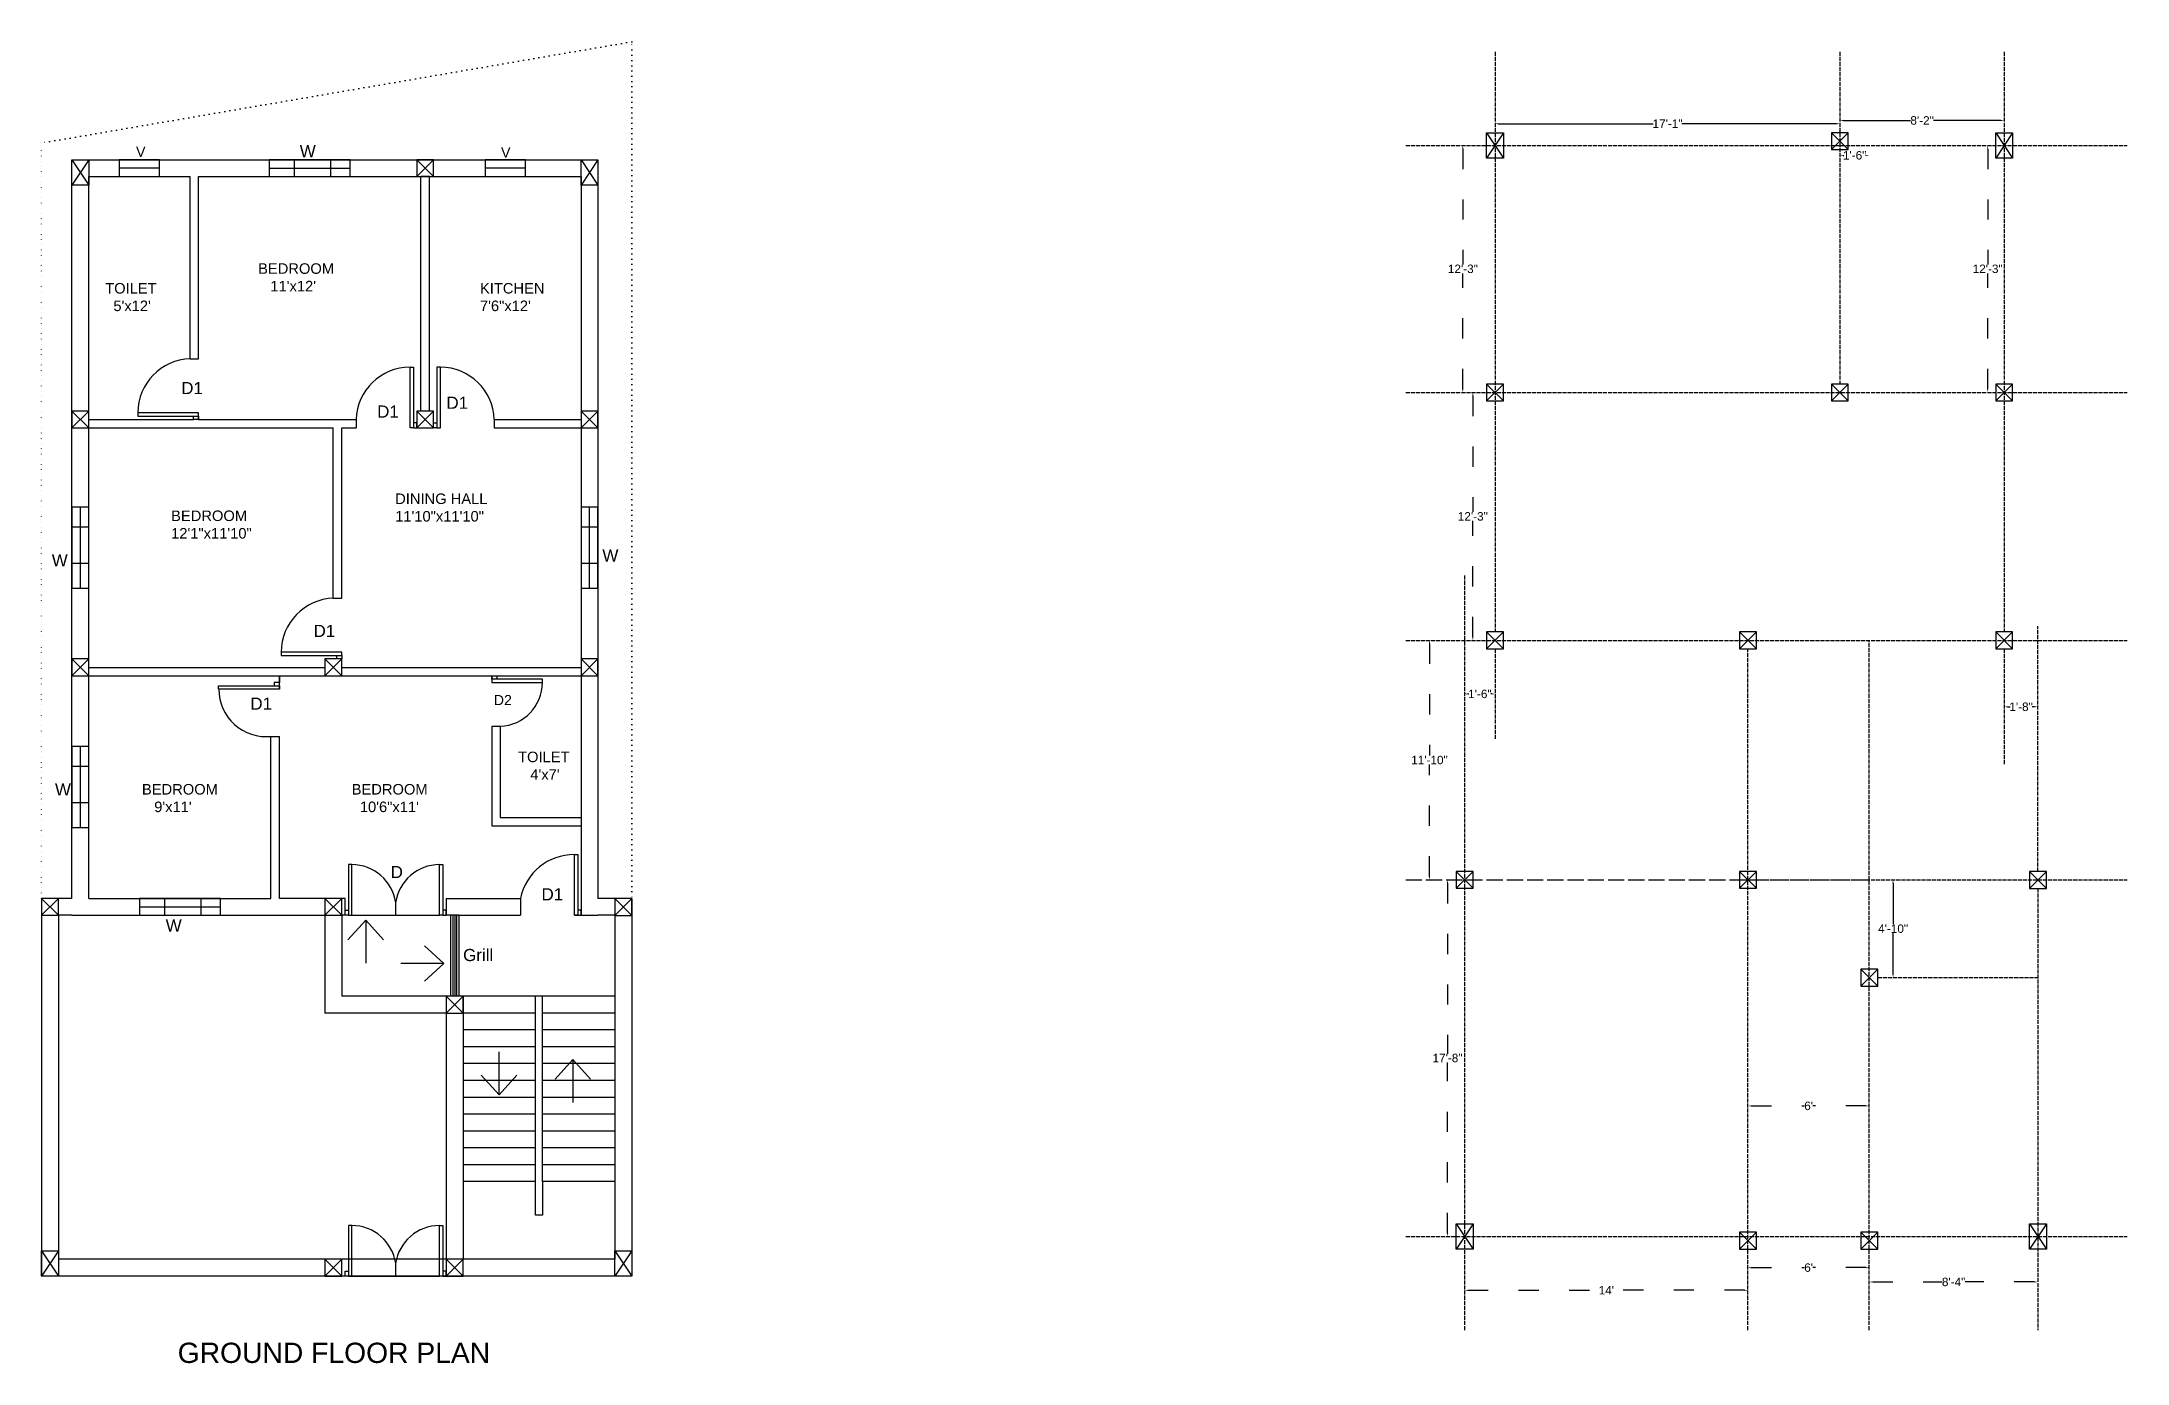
# Model space of a CAD drawing. Header units: inches. Extents: x 365 to 2578, y 24 to 807.
# Drawn here: x 365 to 1602, y 24 to 807 of the extents above; entities that cross this region are included whole.
import ezdxf

# ---------------------------------------------------------------- set-up
doc = ezdxf.new("R2010")
doc.units = ezdxf.units.IN
doc.header["$MEASUREMENT"] = 0
for name, pattern in [('ACAD_ISO02W100', [15, 12, -3]), ('ACAD_ISO03W100', [30, 12, -18]), ('ACAD_ISO07W100', [3, 0, -3])]:
    doc.linetypes.add(name, pattern=pattern)
for name, color, linetype in [('ChainGrill', 91, 'Continuous'), ('Column', 1, 'Continuous'), ('Column1', 114, 'Continuous'), ('D', 221, 'Continuous'), ('D1', 50, 'Continuous'), ('D2', 130, 'Continuous'), ('V', 230, 'Continuous'), ('W', 30, 'Continuous')]:
    doc.layers.add(name, color=color, linetype=linetype)
doc.styles.get("Standard").update_dxf_attribs({"font": 'arial.ttf'})
doc.linetypes.add('ZIGZAG', pattern='A,0.0001,-0.2,[131,ltypeshp.shx,S=0.2,R=0,X=-0.2,Y=0],-0.4,[131,ltypeshp.shx,S=0.2,R=180,X=0.2,Y=0],-0.2', length=0.8001)
doc.dimstyles.get("Standard").update_dxf_attribs({"dimtxt": 5, "dimasz": 2, "dimexe": 0.18, "dimexo": 0.0625, "dimgap": 0.09, "dimtad": 0, "dimtih": 1, "dimtoh": 1, "dimdec": 0, "dimzin": 0, "dimdsep": 46, "dimlunit": 3, "dimtxsty": 'Standard', "dimcen": 2, "dimse1": 1, "dimse2": 1, "dimclrd": 2, "dimadec": 0, "dimazin": 0, "dimtfac": 1, "dimtdec": 0, "dimtofl": 0, "dimtmove": 0, "dimatfit": 3, "dimfxl": 1, "dimtolj": 1, "dimtzin": 0, "dimarcsym": 0})

msp = doc.modelspace()

# ---------------------------------------------------------------- texts
at = {"attachment_point": 1}
for s, width, gutter_width, insert, char_height in [("BEDROOM\\P   11'x12'", 497.321, 31.2, (493.5, 675.9), 6.24), ("TOILET\\P  5'x12'", 497.321, 31.2, (402.8, 664.2), 6.24), ('KITCHEN\\P7\'6"x12\'', 497.321, 31.2, (625.1, 664.2), 6.24), ('DINING HALL\\P11\'10"x11\'10"', 497.321, 31.2, (574.8, 539.4), 6.24), ('BEDROOM\\P12\'1"x11\'10"', 497.321, 31.2, (441.9, 529.3), 6.24), ("TOILET\\P   4'x7'", 497.321, 31.2, (647.7, 386.3), 6.24), ("BEDROOM\\P   9'x11'", 497.321, 31.2, (424.6, 367.1), 6.24), ('BEDROOM\\P  10\'6"x11\'', 497.321, 31.2, (549, 367.1), 6.24), ('GROUND FLOOR PLAN', 956.387, 60, (445.8, 35.8), 12)]:
    msp.add_mtext_dynamic_manual_height_columns(s, width=width, gutter_width=gutter_width, heights=[0], dxfattribs=dict(at, insert=insert, char_height=char_height))
at = {"layer": 'ChainGrill', "insert": (615.1, 269.3), "char_height": 7.2, "attachment_point": 1}
msp.add_mtext_dynamic_manual_height_columns('Grill', width=573.832, gutter_width=36, heights=[0], dxfattribs=at)
at = {"layer": 'D', "insert": (572.1, 318.5), "char_height": 7.2, "attachment_point": 1}
msp.add_mtext_dynamic_manual_height_columns('D', width=573.832, gutter_width=36, heights=[0], dxfattribs=at)
at = {"layer": 'D1', "char_height": 7.2, "attachment_point": 1}
for width, gutter_width, insert in [(956.387, 60, (447.9, 605.5)), (956.387, 60, (605.2, 596.8)), (956.387, 60, (564.1, 591.6)), (956.387, 60, (526.4, 461.5)), (956.387, 60, (488.9, 418.4)), (573.832, 36, (661.6, 305.3))]:
    msp.add_mtext_dynamic_manual_height_columns('D1', width=width, gutter_width=gutter_width, heights=[0], dxfattribs=dict(at, insert=insert))
at = {"layer": 'D2', "insert": (633.3, 419.9), "char_height": 6, "attachment_point": 1}
msp.add_mtext_dynamic_manual_height_columns('D2', width=478.194, gutter_width=30, heights=[0], dxfattribs=at)
at = {"layer": 'V', "char_height": 6, "attachment_point": 1}
for insert in [(421.1, 745), (637.6, 744.6)]:
    msp.add_mtext_dynamic_manual_height_columns('V', width=478.194, gutter_width=30, heights=[0], dxfattribs=dict(at, insert=insert))
at = {"layer": 'W', "char_height": 7.2, "attachment_point": 1}
for insert in [(518.2, 746), (371.1, 503.4), (697.7, 506.2), (373, 367.5), (438.7, 286.8)]:
    msp.add_mtext_dynamic_manual_height_columns('W', width=573.832, gutter_width=36, heights=[0], dxfattribs=dict(at, insert=insert))

# ---------------------------------------------------------------- blocks, each defined once
blk = doc.blocks.new('*D3')
at = {"color": 2, "lineweight": -2, "transparency": 16777216}
for p, q in [((1229.2, 758.7), (1321, 758.7)), ((1429.7, 758.7), (1337.9, 758.7))]:
    blk.add_line(p, q, dxfattribs=at)
at = {"color": 2, "transparency": 16777216}
for points in [[(1229.2, 759), (1229.2, 758.3), (1227.2, 758.7)], [(1429.7, 759), (1429.7, 758.3), (1431.7, 758.7)]]:
    blk.add_solid(points, dxfattribs=at)
at = {"layer": 'Defpoints', "color": 0, "transparency": 16777216}
for p in [(1227.2, 758.7), (1227.2, 753.3), (1431.7, 753.3)]:
    blk.add_point(p, dxfattribs=at)
at = {"color": 0, "transparency": 16777216, "insert": (1329.5, 758.7), "char_height": 5, "attachment_point": 5}
blk.add_mtext('\\A1;17\'-1"', dxfattribs=at)
blk = doc.blocks.new('*D4')
at = {"color": 2, "lineweight": -2, "transparency": 16777216}
for p, q in [((1433.7, 760.6), (1473.7, 760.6)), ((1527.2, 760.6), (1487.2, 760.6))]:
    blk.add_line(p, q, dxfattribs=at)
at = {"color": 2, "transparency": 16777216}
for points in [[(1433.7, 761), (1433.7, 760.3), (1431.7, 760.6)], [(1527.2, 761), (1527.2, 760.3), (1529.2, 760.6)]]:
    blk.add_solid(points, dxfattribs=at)
at = {"layer": 'Defpoints', "color": 0, "transparency": 16777216}
for p in [(1529.2, 760.6), (1431.7, 753.3), (1529.2, 753.3)]:
    blk.add_point(p, dxfattribs=at)
at = {"color": 0, "transparency": 16777216, "insert": (1480.5, 760.6), "char_height": 5, "attachment_point": 5}
blk.add_mtext('\\A1;8\'-2"', dxfattribs=at)
blk = doc.blocks.new('*D5')
at = {"color": 2, "lineweight": -2, "transparency": 16777216}
for p, q in [((1433.7, 739.9), (1434, 739.9)), ((1447.2, 739.9), (1447, 739.9))]:
    blk.add_line(p, q, dxfattribs=at)
at = {"color": 2, "transparency": 16777216}
for points in [[(1433.7, 740.2), (1433.7, 739.6), (1431.7, 739.9)], [(1447.2, 740.2), (1447.2, 739.6), (1449.2, 739.9)]]:
    blk.add_solid(points, dxfattribs=at)
at = {"layer": 'Defpoints', "color": 0, "transparency": 16777216}
for p in [(1431.7, 746.4), (1449.2, 745.8), (1431.7, 739.9)]:
    blk.add_point(p, dxfattribs=at)
at = {"color": 0, "transparency": 16777216, "insert": (1440.5, 739.9), "char_height": 5, "attachment_point": 5}
blk.add_mtext('\\A1;1\'-6"', dxfattribs=at)
blk = doc.blocks.new('*D6')
at = {"color": 2, "linetype": 'ACAD_ISO03W100', "lineweight": -2, "transparency": 16777216}
for p, q in [((1519.4, 743.8), (1519.4, 675.2)), ((1519.4, 601.3), (1519.4, 669.9))]:
    blk.add_line(p, q, dxfattribs=at)
at = {"color": 2, "linetype": 'ACAD_ISO03W100', "transparency": 16777216}
for points in [[(1519.1, 743.8), (1519.7, 743.8), (1519.4, 745.8)], [(1519.1, 601.3), (1519.7, 601.3), (1519.4, 599.3)]]:
    blk.add_solid(points, dxfattribs=at)
at = {"layer": 'Defpoints', "color": 0, "linetype": 'ACAD_ISO03W100', "transparency": 16777216}
for p in [(1524.2, 745.8), (1509.6, 599.3), (1519.4, 599.3)]:
    blk.add_point(p, dxfattribs=at)
at = {"color": 0, "linetype": 'ACAD_ISO03W100', "transparency": 16777216, "insert": (1519.4, 672.6), "char_height": 5, "attachment_point": 5}
blk.add_mtext('\\A1;12\'-3"', dxfattribs=at)
blk = doc.blocks.new('*D7')
at = {"color": 2, "linetype": 'ACAD_ISO03W100', "lineweight": -2, "transparency": 16777216}
for p, q in [((1208.1, 743.8), (1208.1, 675.2)), ((1208.1, 601.3), (1208.1, 669.9))]:
    blk.add_line(p, q, dxfattribs=at)
at = {"color": 2, "linetype": 'ACAD_ISO03W100', "transparency": 16777216}
for points in [[(1207.7, 743.8), (1208.4, 743.8), (1208.1, 745.8)], [(1207.7, 601.3), (1208.4, 601.3), (1208.1, 599.3)]]:
    blk.add_solid(points, dxfattribs=at)
at = {"layer": 'Defpoints', "color": 0, "linetype": 'ACAD_ISO03W100', "transparency": 16777216}
for p in [(1219.9, 745.8), (1208.1, 599.3), (1219.9, 599.3)]:
    blk.add_point(p, dxfattribs=at)
at = {"color": 0, "linetype": 'ACAD_ISO03W100', "transparency": 16777216, "insert": (1208.1, 672.6), "char_height": 5, "attachment_point": 5}
blk.add_mtext('\\A1;12\'-3"', dxfattribs=at)
blk = doc.blocks.new('*D8')
at = {"color": 2, "linetype": 'ACAD_ISO03W100', "lineweight": -2, "transparency": 16777216}
for p, q in [((1214, 597.3), (1214, 528.5)), ((1214, 454.3), (1214, 523.2))]:
    blk.add_line(p, q, dxfattribs=at)
at = {"color": 2, "linetype": 'ACAD_ISO03W100', "transparency": 16777216}
for points in [[(1213.7, 597.3), (1214.4, 597.3), (1214, 599.3)], [(1213.7, 454.3), (1214.4, 454.3), (1214, 452.3)]]:
    blk.add_solid(points, dxfattribs=at)
at = {"layer": 'Defpoints', "color": 0, "linetype": 'ACAD_ISO03W100', "transparency": 16777216}
for p in [(1214, 599.3), (1214, 452.3), (1214, 452.3)]:
    blk.add_point(p, dxfattribs=at)
at = {"color": 0, "linetype": 'ACAD_ISO03W100', "transparency": 16777216, "insert": (1214, 525.8), "char_height": 5, "attachment_point": 5}
blk.add_mtext('\\A1;12\'-3"', dxfattribs=at)
blk = doc.blocks.new('*D9')
at = {"color": 2, "linetype": 'ACAD_ISO03W100', "lineweight": -2, "transparency": 16777216}
for p, q in [((1188.3, 450.3), (1188.3, 384)), ((1188.3, 312.3), (1188.3, 378.7))]:
    blk.add_line(p, q, dxfattribs=at)
at = {"color": 2, "linetype": 'ACAD_ISO03W100', "transparency": 16777216}
for points in [[(1188, 450.3), (1188.7, 450.3), (1188.3, 452.3)], [(1188, 312.3), (1188.7, 312.3), (1188.3, 310.3)]]:
    blk.add_solid(points, dxfattribs=at)
at = {"layer": 'Defpoints', "color": 0, "linetype": 'ACAD_ISO03W100', "transparency": 16777216}
for p in [(1218, 452.3), (1188.3, 310.3), (1218, 310.3)]:
    blk.add_point(p, dxfattribs=at)
at = {"color": 0, "linetype": 'ACAD_ISO03W100', "transparency": 16777216, "insert": (1188.3, 381.3), "char_height": 5, "attachment_point": 5}
blk.add_mtext('\\A1;11\'-10"', dxfattribs=at)
blk = doc.blocks.new('*D10')
at = {"color": 2, "linetype": 'ACAD_ISO03W100', "lineweight": -2, "transparency": 16777216}
for p, q in [((1211.2, 420.5), (1211.7, 420.5)), ((1225.2, 420.5), (1224.7, 420.5))]:
    blk.add_line(p, q, dxfattribs=at)
at = {"color": 2, "linetype": 'ACAD_ISO03W100', "transparency": 16777216}
for points in [[(1211.2, 420.9), (1211.2, 420.2), (1209.2, 420.5)], [(1225.2, 420.9), (1225.2, 420.2), (1227.2, 420.5)]]:
    blk.add_solid(points, dxfattribs=at)
at = {"layer": 'Defpoints', "color": 0, "linetype": 'ACAD_ISO03W100', "transparency": 16777216}
for p in [(1209.2, 420.5), (1209.2, 420.5), (1227.2, 420.5)]:
    blk.add_point(p, dxfattribs=at)
at = {"color": 0, "linetype": 'ACAD_ISO03W100', "transparency": 16777216, "insert": (1218.2, 420.5), "char_height": 5, "attachment_point": 5}
blk.add_mtext('\\A1;1\'-6"', dxfattribs=at)
blk = doc.blocks.new('*D11')
at = {"color": 2, "linetype": 'ACAD_ISO03W100', "lineweight": -2, "transparency": 16777216}
for p, q in [((1199, 308.3), (1199, 207.2)), ((1199, 100.8), (1199, 201.9))]:
    blk.add_line(p, q, dxfattribs=at)
at = {"color": 2, "linetype": 'ACAD_ISO03W100', "transparency": 16777216}
for points in [[(1198.7, 308.3), (1199.4, 308.3), (1199, 310.3)], [(1198.7, 100.8), (1199.4, 100.8), (1199, 98.8)]]:
    blk.add_solid(points, dxfattribs=at)
at = {"layer": 'Defpoints', "color": 0, "linetype": 'ACAD_ISO03W100', "transparency": 16777216}
for p in [(1195.4, 310.3), (1195.4, 98.8), (1199, 98.8)]:
    blk.add_point(p, dxfattribs=at)
at = {"color": 0, "linetype": 'ACAD_ISO03W100', "transparency": 16777216, "insert": (1199, 204.6), "char_height": 5, "attachment_point": 5}
blk.add_mtext('\\A1;17\'-8"', dxfattribs=at)
blk = doc.blocks.new('*D12')
at = {"color": 2, "linetype": 'ACAD_ISO03W100', "lineweight": -2, "transparency": 16777216}
for p, q in [((1211.2, 66.9), (1289.1, 66.9)), ((1375.2, 66.9), (1297.3, 66.9))]:
    blk.add_line(p, q, dxfattribs=at)
at = {"color": 2, "linetype": 'ACAD_ISO03W100', "transparency": 16777216}
for points in [[(1211.2, 67.2), (1211.2, 66.5), (1209.2, 66.9)], [(1375.2, 67.2), (1375.2, 66.5), (1377.2, 66.9)]]:
    blk.add_solid(points, dxfattribs=at)
at = {"layer": 'Defpoints', "color": 0, "linetype": 'ACAD_ISO03W100', "transparency": 16777216}
for p in [(1209.2, 72.7), (1209.2, 66.9), (1377.2, 72.7)]:
    blk.add_point(p, dxfattribs=at)
at = {"color": 0, "linetype": 'ACAD_ISO03W100', "transparency": 16777216, "insert": (1293.2, 66.9), "char_height": 5, "attachment_point": 5}
blk.add_mtext("\\A1;14'", dxfattribs=at)
blk = doc.blocks.new('*D13')
at = {"color": 2, "linetype": 'ACAD_ISO03W100', "lineweight": -2, "transparency": 16777216}
for p, q in [((1379.2, 80.3), (1410.8, 80.3)), ((1447.2, 80.3), (1415.6, 80.3))]:
    blk.add_line(p, q, dxfattribs=at)
at = {"color": 2, "linetype": 'ACAD_ISO03W100', "transparency": 16777216}
for points in [[(1379.2, 80.6), (1379.2, 79.9), (1377.2, 80.3)], [(1447.2, 80.6), (1447.2, 79.9), (1449.2, 80.3)]]:
    blk.add_solid(points, dxfattribs=at)
at = {"layer": 'Defpoints', "color": 0, "linetype": 'ACAD_ISO03W100', "transparency": 16777216}
for p in [(1377.2, 80.3), (1377.2, 80.3), (1449.2, 80.3)]:
    blk.add_point(p, dxfattribs=at)
at = {"color": 0, "linetype": 'ACAD_ISO03W100', "transparency": 16777216, "insert": (1413.2, 80.3), "char_height": 5, "attachment_point": 5}
blk.add_mtext("\\A1;6'", dxfattribs=at)
blk = doc.blocks.new('*D14')
at = {"color": 2, "linetype": 'ACAD_ISO03W100', "lineweight": -2, "transparency": 16777216}
for p, q in [((1451.2, 71.8), (1492.5, 71.8)), ((1547.2, 71.8), (1506, 71.8))]:
    blk.add_line(p, q, dxfattribs=at)
at = {"color": 2, "linetype": 'ACAD_ISO03W100', "transparency": 16777216}
for points in [[(1451.2, 72.1), (1451.2, 71.5), (1449.2, 71.8)], [(1547.2, 72.1), (1547.2, 71.5), (1549.2, 71.8)]]:
    blk.add_solid(points, dxfattribs=at)
at = {"layer": 'Defpoints', "color": 0, "linetype": 'ACAD_ISO03W100', "transparency": 16777216}
for p in [(1449.2, 80.3), (1549.2, 80.3), (1449.2, 71.8)]:
    blk.add_point(p, dxfattribs=at)
at = {"color": 0, "linetype": 'ACAD_ISO03W100', "transparency": 16777216, "insert": (1499.2, 71.8), "char_height": 5, "attachment_point": 5}
blk.add_mtext('\\A1;8\'-4"', dxfattribs=at)
blk = doc.blocks.new('*D15')
at = {"color": 2, "linetype": 'ACAD_ISO03W100', "lineweight": -2, "transparency": 16777216}
for p, q in [((1531.2, 412.9), (1532.7, 412.9)), ((1547.2, 412.9), (1545.7, 412.9))]:
    blk.add_line(p, q, dxfattribs=at)
at = {"color": 2, "linetype": 'ACAD_ISO03W100', "transparency": 16777216}
for points in [[(1531.2, 413.2), (1531.2, 412.6), (1529.2, 412.9)], [(1547.2, 413.2), (1547.2, 412.6), (1549.2, 412.9)]]:
    blk.add_solid(points, dxfattribs=at)
at = {"layer": 'Defpoints', "color": 0, "linetype": 'ACAD_ISO03W100', "transparency": 16777216}
for p in [(1529.2, 419.3), (1529.2, 412.9), (1549.2, 419.3)]:
    blk.add_point(p, dxfattribs=at)
at = {"color": 0, "linetype": 'ACAD_ISO03W100', "transparency": 16777216, "insert": (1539.2, 412.9), "char_height": 5, "attachment_point": 5}
blk.add_mtext('\\A1;1\'-8"', dxfattribs=at)
blk = doc.blocks.new('*D16')
at = {"color": 2, "linetype": 'ACAD_ISO03W100', "lineweight": -2, "transparency": 16777216}
for p, q in [((1379.2, 176.2), (1410.8, 176.2)), ((1447.2, 176.2), (1415.6, 176.2))]:
    blk.add_line(p, q, dxfattribs=at)
at = {"color": 2, "linetype": 'ACAD_ISO03W100', "transparency": 16777216}
for points in [[(1379.2, 176.5), (1379.2, 175.9), (1377.2, 176.2)], [(1447.2, 176.5), (1447.2, 175.9), (1449.2, 176.2)]]:
    blk.add_solid(points, dxfattribs=at)
at = {"layer": 'Defpoints', "color": 0, "linetype": 'ACAD_ISO03W100', "transparency": 16777216}
for p in [(1377.2, 198.4), (1449.2, 198.4), (1377.2, 176.2)]:
    blk.add_point(p, dxfattribs=at)
at = {"color": 0, "linetype": 'ACAD_ISO03W100', "transparency": 16777216, "insert": (1413.2, 176.2), "char_height": 5, "attachment_point": 5}
blk.add_mtext("\\A1;6'", dxfattribs=at)
blk = doc.blocks.new('*D17')
at = {"color": 2, "lineweight": -2, "transparency": 16777216}
for p, q in [((1463.3, 308.3), (1463.3, 283.9)), ((1463.3, 254.3), (1463.3, 278.7))]:
    blk.add_line(p, q, dxfattribs=at)
at = {"color": 2, "transparency": 16777216}
for points in [[(1462.9, 308.3), (1463.6, 308.3), (1463.3, 310.3)], [(1462.9, 254.3), (1463.6, 254.3), (1463.3, 252.3)]]:
    blk.add_solid(points, dxfattribs=at)
at = {"layer": 'Defpoints', "color": 0, "transparency": 16777216}
for p in [(1487.2, 310.3), (1463.3, 252.3), (1487.2, 252.3)]:
    blk.add_point(p, dxfattribs=at)
at = {"color": 0, "transparency": 16777216, "insert": (1463.3, 281.3), "char_height": 5, "attachment_point": 5}
blk.add_mtext('\\A1;4\'-10"', dxfattribs=at)

# ---------------------------------------------------------------- dimensions: what is measured, and where the dimension line sits
for base, p1, p2, picture, middle in [((1227.21333, 758.6660385), (1431.71333, 753.3330086), (1227.21333, 753.3330086), '*D3', (1329.46333, 758.6660385)), ((1529.21333, 760.6213643), (1431.71333, 753.3330086), (1529.21333, 753.3330086), '*D4', (1480.46333, 760.6213643)), ((1431.71333, 739.8941089), (1449.21333, 745.8330086), (1431.71333, 746.3970894), '*D5', (1440.46333, 739.8941089))]:
    dim = msp.add_linear_dim(base=base, p1=p1, p2=p2, dimstyle='Standard')
    dim.commit()
    dim.dimension.update_dxf_attribs({"geometry": picture, "text_midpoint": middle})
at = {"linetype": 'ACAD_ISO03W100'}
for base, p1, p2, picture, middle in [((1208.0633236, 599.3330086), (1219.8521212, 745.8330086), (1219.8521212, 599.3330086), '*D7', (1208.0633236, 672.5830086)), ((1519.404004, 599.3330086), (1524.21333, 745.8330086), (1509.5983824, 599.3330086), '*D6', (1519.404004, 672.5830086)), ((1214, 452.3), (1214, 599.3), (1214, 452.3), '*D8', (1214, 525.8)), ((1188.3, 310.3), (1218, 452.3), (1218, 310.3), '*D9', (1188.3, 381.3)), ((1199.0414326, 98.8330086), (1195.4013084, 310.3330086), (1195.4013084, 98.8330086), '*D11', (1199.0414326, 204.5830086))]:
    dim = msp.add_linear_dim(base=base, p1=p1, p2=p2, angle=90, dimstyle='Standard', dxfattribs=at)
    dim.commit()
    dim.dimension.update_dxf_attribs({"geometry": picture, "text_midpoint": middle})
for base, p1, p2, picture, middle in [((1209.2, 420.5), (1227.2, 420.5), (1209.2, 420.5), '*D10', (1218.2, 420.5)), ((1529.2, 412.9), (1549.2, 419.3), (1529.2, 419.3), '*D15', (1539.2, 412.9)), ((1377.2, 176.2), (1449.2, 198.4), (1377.2, 198.4), '*D16', (1413.2, 176.2)), ((1377.2, 80.3), (1449.2, 80.3), (1377.2, 80.3), '*D13', (1413.2, 80.3)), ((1449.2, 71.8), (1549.2, 80.3), (1449.2, 80.3), '*D14', (1499.2, 71.8)), ((1209.2, 66.9), (1377.2, 72.7), (1209.2, 72.7), '*D12', (1293.2, 66.9))]:
    dim = msp.add_linear_dim(base=base, p1=p1, p2=p2, dimstyle='Standard', dxfattribs=at)
    dim.commit()
    dim.dimension.update_dxf_attribs({"geometry": picture, "text_midpoint": middle})
dim = msp.add_linear_dim(base=(1463.3, 252.3), p1=(1487.2, 310.3), p2=(1487.2, 252.3), angle=90, dimstyle='Standard')
dim.commit()
dim.dimension.update_dxf_attribs({"geometry": '*D17', "text_midpoint": (1463.3, 281.3)})

# ---------------------------------------------------------------- linework, layer by layer
at = {"linetype": 'ACAD_ISO07W100'}
for p, q in [((715.1, 807.3), (365.1, 747.3)), ((715.1, 737.3), (715.1, 807.3)), ((365.1, 299.3), (365.1, 747.3)), ((715.1, 737.3), (715.1, 299.3))]:
    msp.add_line(p, q, dxfattribs=at)
at = {"linetype": 'ACAD_ISO02W100', "ltscale": 0.2}
for p, q in [((1227.2, 801.3), (1227.2, 457.3)), ((1431.7, 801.3), (1431.7, 604.3)), ((1529.2, 801.3), (1529.2, 457.3)), ((1174.2, 745.8), (1602.2, 745.8)), ((1174.2, 599.3), (1602.2, 599.3)), ((1209.2, 305.3), (1209.2, 490.9)), ((1549.2, 315.2), (1549.2, 460.8)), ((1174.2, 452.3), (1602.2, 452.3)), ((1227.2, 447.3), (1227.2, 393.7)), ((1377.2, 43.3), (1377.2, 447.3)), ((1449.2, 247.3), (1449.2, 452.3)), ((1529.2, 447.3), (1529.2, 378.5)), ((1372.2, 310.3), (1602.2, 310.2)), ((1209.2, 43.3), (1209.2, 305.3)), ((1549.2, 305.2), (1549.2, 43.3)), ((1449.2, 43.3), (1449.2, 252.3)), ((1454.2, 252.3), (1549.2, 252.3)), ((1174.2, 98.8), (1602.2, 98.8))]:
    msp.add_line(p, q, dxfattribs=at)
for p, q in [((383.1, 737.3), (695.1, 737.3)), ((383.1, 299.3), (383.1, 737.3)), ((695.1, 737.3), (695.1, 299.3)), ((393.1, 727.3), (453.1, 727.3)), ((393.1, 583.3), (393.1, 727.3)), ((453.1, 619.3), (453.1, 727.3)), ((458.1, 727.3), (590.1, 727.3)), ((458.1, 619.3), (458.1, 727.3)), ((595.1, 727.3), (590.1, 727.3)), ((590.1, 588.3), (590.1, 727.3)), ((595.1, 727.3), (685.1, 727.3)), ((595.1, 588.3), (595.1, 727.3)), ((685.1, 727.3), (685.1, 583.3)), ((453.1, 619.3), (458.1, 619.3)), ((393.1, 583.3), (455.1, 583.3)), ((458.1, 583.3), (458.1, 587.3)), ((458.1, 583.3), (551.6, 583.3)), ((551.6, 583.3), (551.6, 578.3)), ((633.6, 583.3), (685.1, 583.3)), ((633.6, 583.3), (633.6, 578.3)), ((393.1, 578.3), (538.1, 578.3)), ((393.1, 436.3), (393.1, 578.3)), ((538.1, 477.3), (538.1, 578.3)), ((543.1, 578.3), (551.6, 578.3)), ((543.1, 477.3), (543.1, 578.3)), ((590.1, 578.3), (595.1, 578.3)), ((633.6, 578.3), (685.1, 578.3)), ((685.1, 578.3), (685.1, 436.3)), ((538.1, 477.3), (543.1, 477.3)), ((393.1, 436.3), (533.1, 436.3)), ((543.1, 436.3), (543.1, 440.3)), ((543.1, 436.3), (685.1, 436.3)), ((393.1, 431.3), (506.1, 431.3)), ((393.1, 299.3), (393.1, 431.3)), ((506.1, 427.3), (503.1, 427.3)), ((506.1, 431.3), (632.1, 431.3)), ((506.1, 423.3), (506.1, 431.3)), ((506.1, 431.3), (506.1, 427.3)), ((632.1, 431.3), (632.1, 427.3)), ((635.1, 431.3), (685.1, 431.3)), ((685.1, 431.3), (685.1, 289.3)), ((632.1, 401.3), (632.1, 342.3)), ((637.1, 401.3), (632.1, 401.3)), ((637.1, 401.3), (637.1, 347.3)), ((501.1, 299.3), (501.1, 395.3)), ((501.1, 395.3), (506.1, 395.3)), ((506.1, 299.3), (506.1, 395.3)), ((637.1, 347.3), (685.1, 347.3)), ((632.1, 342.3), (685.1, 342.3)), ((383.1, 299.3), (365.1, 299.3)), ((365.1, 299.3), (365.1, 75.3)), ((393.1, 299.3), (501.1, 299.3)), ((533.1, 299.3), (506.1, 299.3)), ((545.1, 299.3), (543.1, 299.3)), ((545.1, 289.3), (545.1, 299.3)), ((605.1, 299.3), (649.1, 299.3)), ((605.1, 299.3), (605.1, 289.3)), ((649.1, 299.3), (649.1, 289.3)), ((715.1, 299.3), (695.1, 299.3)), ((715.1, 299.3), (715.1, 75.3)), ((383.1, 289.3), (375.1, 289.3)), ((375.1, 289.3), (375.1, 85.3)), ((383.1, 289.3), (533.1, 289.3)), ((533.1, 289.3), (533.1, 231.3)), ((543.1, 289.3), (543.1, 241.3)), ((545.1, 289.3), (543.1, 289.3)), ((557.3, 286.4), (546.8, 274.8)), ((557.3, 286.4), (557.3, 260.9)), ((557.3, 286.4), (567.8, 274.8)), ((607.6, 289.3), (605.1, 289.3)), ((612.6, 289.3), (649.1, 289.3)), ((681.1, 289.3), (695.1, 289.3)), ((705.1, 289.3), (695.1, 289.3)), ((705.1, 289.3), (705.1, 85.3)), ((705.1, 289.3), (705.1, 241.3)), ((603.7, 260.7), (578.2, 260.7)), ((603.7, 260.7), (592.1, 271.2)), ((603.7, 260.7), (592.1, 250.2)), ((607.6, 241.3), (543.1, 241.3)), ((662.1, 241.3), (612.6, 241.3)), ((615.1, 241.3), (615.1, 85.3)), ((658.1, 131.3), (658.1, 241.3)), ((705.1, 241.3), (662.1, 241.3)), ((662.1, 131.3), (662.1, 241.3)), ((605.1, 231.3), (533.1, 231.3)), ((605.1, 231.3), (605.1, 85.3)), ((658.1, 231.3), (615.1, 231.3)), ((658.1, 231.3), (615.1, 231.3)), ((705.1, 231.3), (662.1, 231.3)), ((705.1, 231.3), (662.1, 231.3)), ((658.1, 221.3), (615.1, 221.3)), ((658.1, 211.3), (615.1, 211.3)), ((705.1, 221.3), (662.1, 221.3)), ((705.1, 211.3), (662.1, 211.3)), ((658.1, 201.3), (615.1, 201.3)), ((636.4, 182.7), (636.4, 208.3)), ((705.1, 201.3), (662.1, 201.3)), ((680.1, 203.7), (669.6, 192.1)), ((680.1, 203.7), (680.1, 178.2)), ((680.1, 203.7), (690.6, 192.1)), ((658.1, 191.3), (615.1, 191.3)), ((636.4, 182.7), (625.9, 194.4)), ((636.4, 182.7), (646.9, 194.4)), ((705.1, 191.3), (662.1, 191.3)), ((658.1, 181.3), (615.1, 181.3)), ((705.1, 181.3), (662.1, 181.3)), ((658.1, 171.3), (615.1, 171.3)), ((658.1, 161.3), (615.1, 161.3)), ((705.1, 171.3), (662.1, 171.3)), ((705.1, 161.3), (662.1, 161.3)), ((658.1, 151.3), (615.1, 151.3)), ((705.1, 151.3), (662.1, 151.3)), ((658.1, 141.3), (615.1, 141.3)), ((705.1, 141.3), (662.1, 141.3)), ((658.1, 131.3), (615.1, 131.3)), ((658.1, 111.4), (658.1, 131.3)), ((705.1, 131.3), (662.1, 131.3)), ((662.1, 131.3), (662.1, 111.4)), ((662.1, 111.4), (658.1, 111.4)), ((365.1, 75.3), (365.1, 85.3)), ((715.1, 75.3), (365.1, 75.3)), ((705.1, 85.3), (375.1, 85.3))]:
    msp.add_line(p, q)
at = {"linetype": 'ACAD_ISO02W100', "ltscale": 0.8}
msp.add_line((1174.2, 310.3), (1449.2, 310.3), dxfattribs=at)
at = {"layer": 'ChainGrill'}
for p, q in [((612.6, 289.3), (607.6, 289.3)), ((607.6, 289.3), (607.6, 241.3)), ((609, 289.3), (609, 241.3)), ((611.1, 289.3), (611.1, 241.3)), ((612.6, 289.3), (612.6, 241.3)), ((612.6, 241.3), (607.6, 241.3))]:
    msp.add_line(p, q, dxfattribs=at)
at = {"layer": 'ChainGrill', "linetype": 'ZIGZAG', "ltscale": 5}
msp.add_line((610.1, 289.3), (610.1, 241.3), dxfattribs=at)
at = {"layer": 'Column', "color": 1}
for p, q in [((1426.7, 753.3), (1436.7, 743.3)), ((1436.7, 753.3), (1426.7, 743.3)), ((587.6, 737.3), (597.6, 727.3)), ((597.6, 737.3), (587.6, 727.3)), ((1222.2, 604.3), (1232.2, 594.3)), ((1232.2, 604.3), (1222.2, 594.3)), ((1426.7, 604.3), (1436.7, 594.3)), ((1436.7, 604.3), (1426.7, 594.3)), ((1524.2, 604.3), (1534.2, 594.3)), ((1534.2, 604.3), (1524.2, 594.3)), ((383.1, 588.3), (393.1, 578.3)), ((393.1, 588.3), (383.1, 578.3)), ((587.6, 588.3), (597.6, 578.3)), ((597.6, 588.3), (587.6, 578.3)), ((685.1, 588.3), (695.1, 578.3)), ((695.1, 588.3), (685.1, 578.3)), ((1222.2, 457.3), (1232.2, 447.3)), ((1232.2, 457.3), (1222.2, 447.3)), ((1372.2, 457.3), (1382.2, 447.3)), ((1382.2, 457.3), (1372.2, 447.3)), ((1524.2, 457.3), (1534.2, 447.3)), ((1534.2, 457.3), (1524.2, 447.3)), ((383.1, 441.3), (393.1, 431.3)), ((393.1, 441.3), (383.1, 431.3)), ((533.1, 441.3), (543.1, 431.3)), ((543.1, 441.3), (533.1, 431.3)), ((685.1, 441.3), (695.1, 431.3)), ((695.1, 441.3), (685.1, 431.3)), ((1214.2, 315.3), (1204.2, 315.3)), ((1204.2, 315.3), (1204.2, 305.3)), ((1204.2, 315.3), (1214.2, 305.3)), ((1214.2, 315.3), (1204.2, 305.3)), ((1214.2, 305.3), (1214.2, 315.3)), ((1372.2, 315.3), (1382.2, 305.3)), ((1382.2, 315.3), (1372.2, 305.3)), ((1544.2, 315.2), (1554.2, 305.2)), ((1554.2, 315.2), (1544.2, 305.2)), ((365.1, 299.3), (375.1, 289.3)), ((375.1, 299.3), (365.1, 289.3)), ((375.1, 299.3), (365.1, 299.3)), ((365.1, 299.3), (365.1, 289.3)), ((375.1, 289.3), (375.1, 299.3)), ((533.1, 299.3), (543.1, 289.3)), ((543.1, 299.3), (533.1, 289.3)), ((705.1, 299.2), (715.1, 289.2)), ((715.1, 299.2), (705.1, 289.2)), ((1204.2, 305.3), (1214.2, 305.3)), ((365.1, 289.3), (375.1, 289.3)), ((1444.2, 257.3), (1454.2, 247.3)), ((1454.2, 257.3), (1444.2, 247.3)), ((605.1, 241.3), (615.1, 231.3)), ((615.1, 241.3), (605.1, 231.3)), ((1372.2, 101.3), (1382.2, 91.3)), ((1382.2, 101.3), (1372.2, 91.3)), ((1444.2, 101.3), (1454.2, 91.3)), ((1454.2, 101.3), (1444.2, 91.3)), ((533.1, 85.3), (543.1, 75.3)), ((543.1, 85.3), (533.1, 75.3)), ((605.1, 85.3), (615.1, 75.3)), ((615.1, 85.3), (605.1, 75.3))]:
    msp.add_line(p, q, dxfattribs=at)
for points in [[(1426.7, 743.3), (1436.7, 743.3), (1436.7, 753.3), (1426.7, 753.3)], [(587.6, 727.3), (597.6, 727.3), (597.6, 737.3), (587.6, 737.3)], [(1222.2, 594.3), (1232.2, 594.3), (1232.2, 604.3), (1222.2, 604.3)], [(1426.7, 594.3), (1436.7, 594.3), (1436.7, 604.3), (1426.7, 604.3)], [(1524.2, 594.3), (1534.2, 594.3), (1534.2, 604.3), (1524.2, 604.3)], [(383.1, 578.3), (393.1, 578.3), (393.1, 588.3), (383.1, 588.3)], [(587.6, 578.3), (597.6, 578.3), (597.6, 588.3), (587.6, 588.3)], [(685.1, 578.3), (695.1, 578.3), (695.1, 588.3), (685.1, 588.3)], [(1222.2, 447.3), (1232.2, 447.3), (1232.2, 457.3), (1222.2, 457.3)], [(1372.2, 447.3), (1382.2, 447.3), (1382.2, 457.3), (1372.2, 457.3)], [(1524.2, 447.3), (1534.2, 447.3), (1534.2, 457.3), (1524.2, 457.3)], [(383.1, 431.3), (393.1, 431.3), (393.1, 441.3), (383.1, 441.3)], [(533.1, 431.3), (543.1, 431.3), (543.1, 441.3), (533.1, 441.3)], [(685.1, 431.3), (695.1, 431.3), (695.1, 441.3), (685.1, 441.3)], [(1372.2, 305.3), (1382.2, 305.3), (1382.2, 315.3), (1372.2, 315.3)], [(1544.2, 305.2), (1554.2, 305.2), (1554.2, 315.2), (1544.2, 315.2)], [(533.1, 289.3), (543.1, 289.3), (543.1, 299.3), (533.1, 299.3)], [(705.1, 289.2), (715.1, 289.2), (715.1, 299.2), (705.1, 299.2)], [(1444.2, 247.3), (1454.2, 247.3), (1454.2, 257.3), (1444.2, 257.3)], [(605.1, 231.3), (615.1, 231.3), (615.1, 241.3), (605.1, 241.3)], [(1372.2, 91.3), (1382.2, 91.3), (1382.2, 101.3), (1372.2, 101.3)], [(1444.2, 91.3), (1454.2, 91.3), (1454.2, 101.3), (1444.2, 101.3)], [(533.1, 75.3), (543.1, 75.3), (543.1, 85.3), (533.1, 85.3)], [(605.1, 75.3), (615.1, 75.3), (615.1, 85.3), (605.1, 85.3)]]:
    msp.add_lwpolyline(points, close=True, dxfattribs=at)
at = {"layer": 'Column1'}
for p, q in [((1222.2, 753.3), (1232.2, 738.3)), ((1232.2, 753.3), (1222.2, 738.3)), ((1524.2, 753.3), (1534.2, 738.3)), ((1534.2, 753.3), (1524.2, 738.3)), ((383.1, 737.3), (393.1, 722.3)), ((393.1, 737.3), (383.1, 722.3)), ((685.1, 737.3), (695.1, 722.3)), ((695.1, 737.3), (685.1, 722.3)), ((1204.2, 106.3), (1214.2, 91.3)), ((1214.2, 106.3), (1204.2, 91.3)), ((1544.2, 106.3), (1554.2, 91.3)), ((1554.2, 106.3), (1544.2, 91.3)), ((365.1, 90.3), (375.1, 75.3)), ((375.1, 90.3), (365.1, 75.3)), ((705.1, 90.3), (715.1, 75.3)), ((715.1, 90.3), (705.1, 75.3))]:
    msp.add_line(p, q, dxfattribs=at)
for points in [[(1232.2, 738.3), (1222.2, 738.3), (1222.2, 753.3), (1232.2, 753.3)], [(1534.2, 738.3), (1524.2, 738.3), (1524.2, 753.3), (1534.2, 753.3)], [(393.1, 722.3), (383.1, 722.3), (383.1, 737.3), (393.1, 737.3)], [(695.1, 722.3), (685.1, 722.3), (685.1, 737.3), (695.1, 737.3)], [(1214.2, 91.3), (1204.2, 91.3), (1204.2, 106.3), (1214.2, 106.3)], [(1554.2, 91.3), (1544.2, 91.3), (1544.2, 106.3), (1554.2, 106.3)], [(375.1, 75.3), (365.1, 75.3), (365.1, 90.3), (375.1, 90.3)], [(715.1, 75.3), (705.1, 75.3), (705.1, 90.3), (715.1, 90.3)]]:
    msp.add_lwpolyline(points, close=True, dxfattribs=at)
at = {"layer": 'D'}
for p, q in [((549.1, 289.3), (601.1, 289.3)), ((575.1, 289.3), (575.1, 296.8)), ((549.1, 75.3), (601.1, 75.3)), ((575.1, 75.3), (575.1, 82.8))]:
    msp.add_line(p, q, dxfattribs=at)
for points in [[(547.1, 289.3), (549.1, 289.3), (549.1, 319.3), (547.1, 319.3)], [(603.1, 289.3), (601.1, 289.3), (601.1, 319.3), (603.1, 319.3)], [(547.1, 75.3), (549.1, 75.3), (549.1, 105.3), (547.1, 105.3)], [(603.1, 75.3), (601.1, 75.3), (601.1, 105.3), (603.1, 105.3)]]:
    msp.add_lwpolyline(points, close=True, dxfattribs=at)
for points in [[(547.1, 289.3), (545.1, 289.3), (545.1, 292.3), (547.1, 292.3)], [(603.1, 289.3), (605.1, 289.3), (605.1, 292.3), (603.1, 292.3)], [(547.1, 75.3), (545.1, 75.3), (545.1, 78.3), (547.1, 78.3)], [(603.1, 75.3), (605.1, 75.3), (605.1, 78.3), (603.1, 78.3)]]:
    msp.add_lwpolyline(points, dxfattribs=at)
for centre, start, end in [((549.1, 293), 8.1712, 90), ((601.1, 293), 90, 171.8288), ((549.1, 79), 8.1712, 90), ((601.1, 79), 90, 171.8288)]:
    msp.add_arc(centre, 26.3, start, end, dxfattribs=at)
at = {"layer": 'D1'}
for p, q in [((455.1, 583.3), (455.1, 585.3)), ((458.1, 583.3), (455.1, 583.3)), ((458.1, 585.3), (458.1, 583.3)), ((587.6, 581.3), (585.6, 581.3)), ((585.6, 578.3), (587.6, 578.3)), ((587.6, 578.3), (587.6, 581.3)), ((597.6, 578.3), (597.6, 581.3)), ((597.6, 581.3), (599.6, 581.3)), ((599.6, 578.3), (597.6, 578.3)), ((540.1, 441.3), (540.1, 443.3)), ((543.1, 441.3), (540.1, 441.3)), ((543.1, 443.3), (543.1, 441.3)), ((506.1, 427.3), (503.1, 427.3)), ((503.1, 427.3), (503.1, 425.3)), ((506.1, 425.3), (506.1, 427.3)), ((685.1, 292.3), (683.1, 292.3)), ((683.1, 289.3), (685.1, 289.3)), ((685.1, 289.3), (685.1, 292.3))]:
    msp.add_line(p, q, dxfattribs=at)
for points in [[(585.6, 578.3), (583.6, 578.3), (583.6, 614.3), (585.6, 614.3)], [(599.6, 578.3), (601.6, 578.3), (601.6, 614.3), (599.6, 614.3)], [(458.1, 585.3), (458.1, 587.3), (422.1, 587.3), (422.1, 585.3)], [(543.1, 443.3), (543.1, 445.3), (507.1, 445.3), (507.1, 443.3)], [(506.1, 425.3), (506.1, 423.3), (470.1, 423.3), (470.1, 425.3)], [(683.1, 289.3), (681.1, 289.3), (681.1, 325.3), (683.1, 325.3)]]:
    msp.add_lwpolyline(points, close=True, dxfattribs=at)
for centre, radius, start, end in [((454.2, 587.3), 32, 91.8188, 180), ((583.6, 582.3), 32, 90, 178.1812), ((601.6, 582.3), 32, 1.8188, 90), ((539.2, 445.3), 32, 91.8188, 180), ((498.3, 423.3), 28.1, 180, 275.8217), ((681.1, 292.6), 32.7, 90, 168.1877)]:
    msp.add_arc(centre, radius, start, end, dxfattribs=at)
at = {"layer": 'D2'}
msp.add_lwpolyline([(632.1, 429.3), (632.1, 431.3), (635.1, 431.3), (635.1, 429.3)], dxfattribs=at)
msp.add_lwpolyline([(632.1, 429.3), (632.1, 427.3), (662.1, 427.3), (662.1, 429.3)], close=True, dxfattribs=at)
msp.add_arc((636.1, 427.3), 26, 272.2466, 0, dxfattribs=at)
at = {"layer": 'V'}
for p, q in [((435.1, 732.3), (411.1, 732.3)), ((652.1, 732.3), (628.1, 732.3))]:
    msp.add_line(p, q, dxfattribs=at)
for points in [[(411.1, 727.3), (435.1, 727.3), (435.1, 737.3), (411.1, 737.3)], [(628.1, 727.3), (652.1, 727.3), (652.1, 737.3), (628.1, 737.3)]]:
    msp.add_lwpolyline(points, close=True, dxfattribs=at)
at = {"layer": 'W'}
for p, q in [((500.1, 732.3), (548.1, 732.3)), ((514.9, 737.3), (514.9, 727.3)), ((536.5, 737.3), (536.5, 727.3)), ((383.1, 519.7), (393.1, 519.7)), ((388.1, 483.3), (388.1, 531.3)), ((685.1, 519.7), (695.1, 519.7)), ((690.1, 483.3), (690.1, 531.3)), ((383.1, 498.1), (393.1, 498.1)), ((685.1, 498.1), (695.1, 498.1)), ((388.1, 341.3), (388.1, 389.3)), ((383.1, 377.7), (393.1, 377.7)), ((383.1, 356.1), (393.1, 356.1)), ((437.9, 299.3), (437.9, 289.3)), ((459.5, 299.3), (459.5, 289.3)), ((423.1, 294.3), (471.1, 294.3))]:
    msp.add_line(p, q, dxfattribs=at)
for points in [[(500.1, 727.3), (548.1, 727.3), (548.1, 737.3), (500.1, 737.3)], [(393.1, 483.3), (393.1, 531.3), (383.1, 531.3), (383.1, 483.3)], [(695.1, 483.3), (695.1, 531.3), (685.1, 531.3), (685.1, 483.3)], [(393.1, 341.3), (393.1, 389.3), (383.1, 389.3), (383.1, 341.3)], [(423.1, 289.3), (471.1, 289.3), (471.1, 299.3), (423.1, 299.3)]]:
    msp.add_lwpolyline(points, close=True, dxfattribs=at)

msp.set_redraw_order([(e.dxf.handle, doc.entitydb.next_handle()) for e in msp.query("TEXT MTEXT ATTDEF DIMENSION ARC_DIMENSION")])  # texts and dimensions are drawn at this point

doc.saveas('drawing.dxf')
